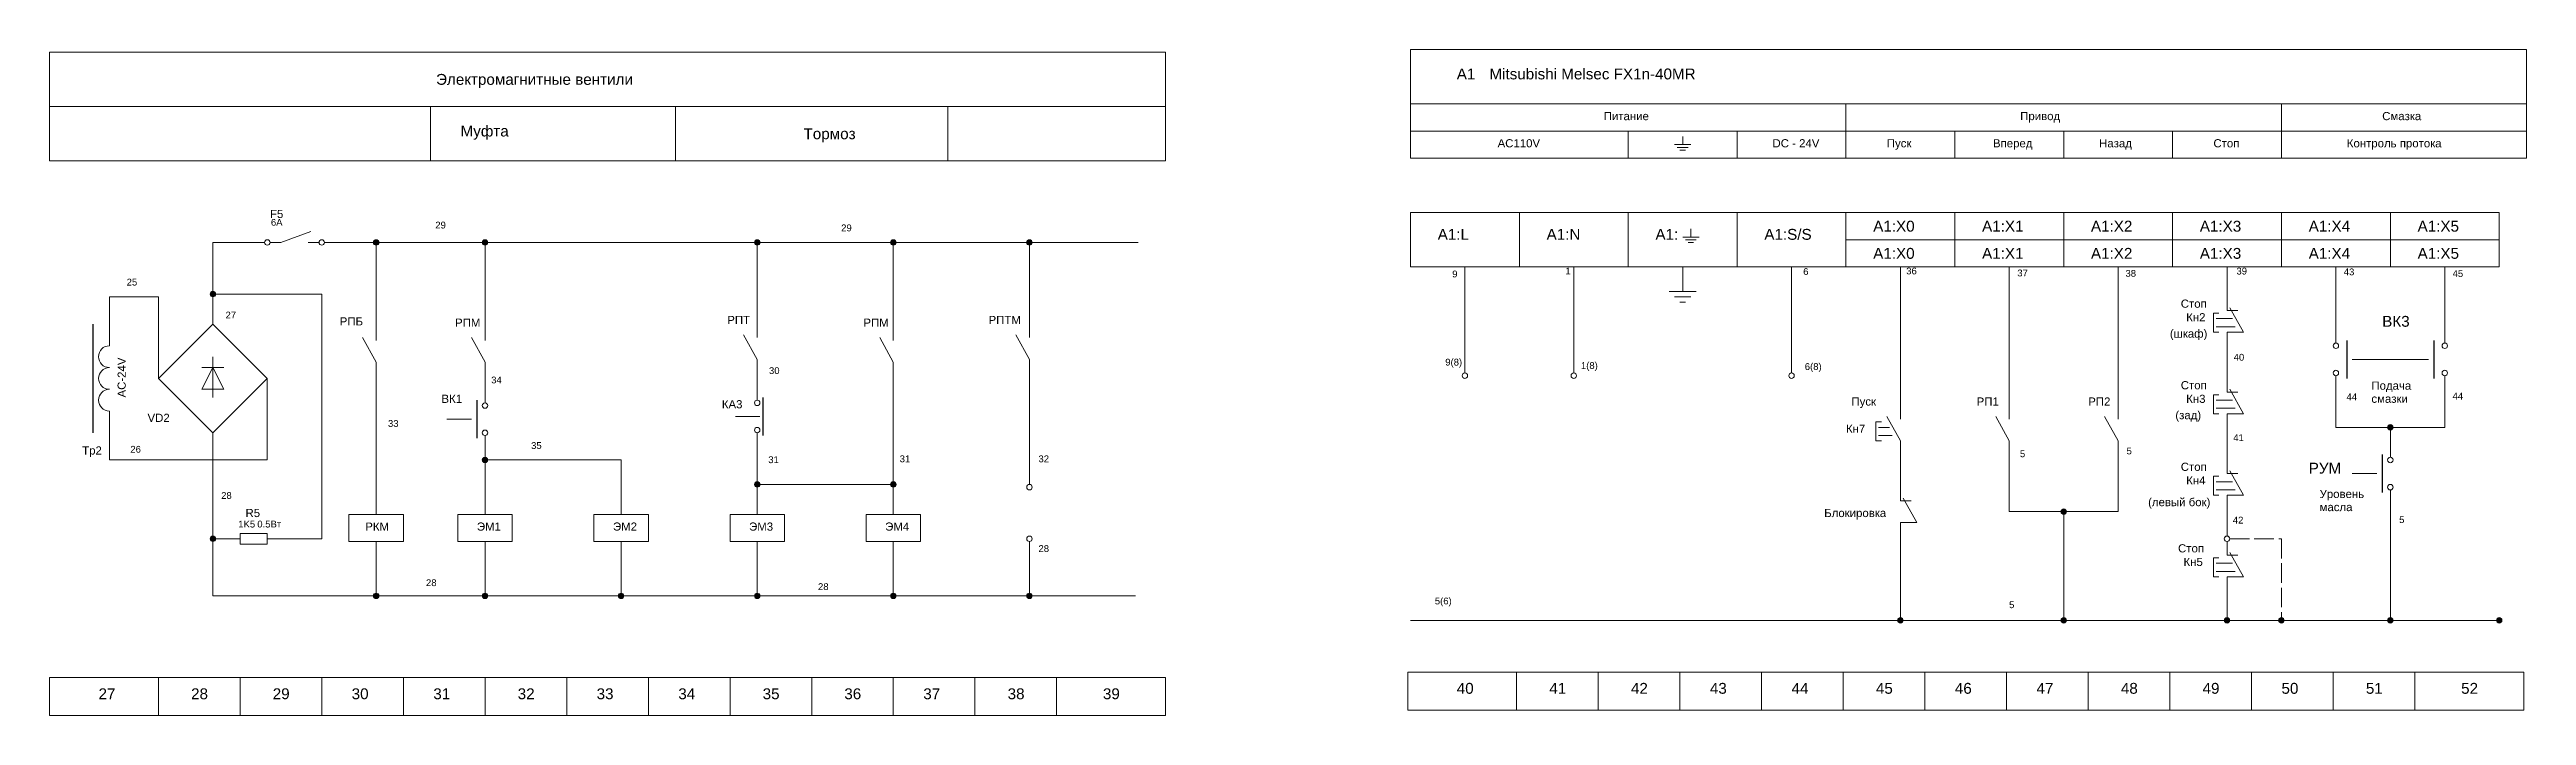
# Model space of a CAD drawing. Header units: millimetres. Extents: x 2474 to 8476, y -100 to 2402.
# Drawn here: x 3025 to 3480, y 927.5 to 1050 of the extents above; entities that cross this region are included whole.
import ezdxf

# ---------------------------------------------------------------- set-up
doc = ezdxf.new("R2010")
doc.units = ezdxf.units.MM
doc.linetypes.add('ACAD_ISO02W100', pattern=[15, 12, -3])
doc.layers.get('0').update_dxf_attribs({"lineweight": 20})
doc.styles.get("Standard").update_dxf_attribs({"font": 'arial.ttf'})

msp = doc.modelspace()

# ---------------------------------------------------------------- texts
for s, height, p in [('А1', 2, (3283.5, 1044.5)), ('Mitsubishi Melsec FX1n-40MR', 2, (3289.5, 1044.5)), ('Электромагнитные вентили', 2, (3096, 1043.5)), ('Питание', 1.5, (3310.5, 1037)), ('Привод', 1.5, (3387, 1037)), ('Смазка', 1.5, (3453.5, 1037)), ('Муфта', 2, (3100.5, 1034)), ('Тормоз', 2, (3163.5, 1033.5)), ('AC110V', 1.5, (3291, 1032)), ('DC - 24V', 1.5, (3341.5, 1032)), ('Пуск', 1.5, (3362.5, 1032)), ('Вперед', 1.5, (3382, 1032)), ('Назад', 1.5, (3401.5, 1032)), ('Стоп', 1.5, (3422.5, 1032)), ('Контроль протока', 1.5, (3447, 1032)), ('F5', 1.5, (3065.5, 1019)), ('6A', 1.25, (3065.665, 1017.582)), ('29', 1.25, (3095.862, 1017.079)), ('29', 1.25, (3170.417, 1016.559)), ('A1:L', 2, (3280, 1015)), ('A1:N', 2, (3300, 1015)), ('A1:', 2, (3320, 1015)), ('A1:S/S', 2, (3340, 1015)), ('A1:X0', 2, (3360, 1016.5)), ('A1:X1', 2, (3380, 1016.5)), ('A1:X2', 2, (3400, 1016.5)), ('A1:X3', 2, (3420, 1016.5)), ('A1:X4', 2, (3440, 1016.5)), ('A1:X5', 2, (3460, 1016.5)), ('A1:X0', 2, (3360, 1011.5)), ('A1:X1', 2, (3380, 1011.5)), ('A1:X2', 2, (3400, 1011.5)), ('A1:X3', 2, (3420, 1011.5)), ('A1:X4', 2, (3440, 1011.5)), ('A1:X5', 2, (3460, 1011.5)), ('25', 1.25, (3039.165, 1006.582)), ('9', 1.25, (3282.665, 1008.082)), ('1', 1.25, (3303.449, 1008.631)), ('6', 1.25, (3347.139, 1008.525)), ('36', 1.25, (3366.061, 1008.636)), ('37', 1.25, (3386.469, 1008.271)), ('38', 1.25, (3406.34, 1008.203)), ('39', 1.25, (3426.727, 1008.611)), ('43', 1.25, (3446.44, 1008.468)), ('45', 1.25, (3466.435, 1008.152)), ('27', 1.25, (3057.332, 1000.539)), ('РПТ', 1.5, (3149.5, 999.5)), ('РПТМ', 1.5, (3197.5, 999.5)), ('Стоп', 1.5, (3416.5, 1002.5)), ('Кн2', 1.5, (3417.5, 1000)), ('ВК3', 2, (3453.5, 999)), ('РПБ', 1.5, (3078.306, 999.239)), ('РПМ', 1.5, (3099.5, 999)), ('РПМ', 1.5, (3174.5, 999)), ('(шкаф)', 1.5, (3414.5, 997)), ('9(8)', 1.25, (3281.385, 991.871)), ('1(8)', 1.25, (3306.308, 991.247)), ('6(8)', 1.25, (3347.427, 991.056)), ('40', 1.25, (3426.215, 992.769)), ('34', 1.25, (3106.13, 988.591)), ('30', 1.25, (3157.16, 990.305)), ('Стоп', 1.5, (3416.5, 987.5)), ('Подача ', 1.5, (3451.517, 987.427)), ('VD2', 1.5, (3043, 981.5)), ('ВК1', 1.5, (3097, 985)), ('КА3', 1.5, (3148.5, 984)), ('Пуск', 1.5, (3356, 984.5)), ('РП1', 1.5, (3379, 984.5)), ('РП2', 1.5, (3399.5, 984.5)), ('(зад)', 1.5, (3415.5, 982)), ('Кн3', 1.5, (3417.5, 985)), ('44', 1.25, (3446.946, 985.485)), ('смазки', 1.5, (3451.517, 985.018)), ('44', 1.25, (3466.422, 985.616)), ('33', 1.25, (3087.165, 980.582)), ('Кн7', 1.5, (3355, 979.5)), ('41', 1.25, (3426.146, 977.978)), ('Tp2', 1.5, (3031, 975.5)), ('26', 1.25, (3039.845, 975.838)), ('35', 1.25, (3113.459, 976.528)), ('31', 1.25, (3157.029, 973.921)), ('31', 1.25, (3181.165, 974.082)), ('32', 1.25, (3206.665, 974.082)), ('5', 1.25, (3386.955, 975.01)), ('5', 1.25, (3406.537, 975.529)), ('Стоп', 1.5, (3416.5, 972.5)), ('РУМ', 2, (3440, 972)), ('Кн4', 1.5, (3417.5, 970)), ('28', 1.25, (3056.524, 967.343)), ('R5', 1.5, (3061, 964)), ('Блокировка', 1.5, (3351, 964)), ('(левый бок)', 1.5, (3410.5, 966)), ('Уровень', 1.5, (3442, 967.5)), ('масла', 1.5, (3442, 965.09)), ('1K5', 1.25, (3059.665, 962.082)), ('0.5Вт', 1.25, (3063.165, 962.082)), ('РКМ', 1.5, (3083, 961.5)), ('ЭМ1', 1.5, (3103.5, 961.5)), ('ЭМ2', 1.5, (3128.5, 961.5)), ('ЭМ3', 1.5, (3153.5, 961.5)), ('ЭМ4', 1.5, (3178.5, 961.5)), ('42', 1.25, (3426.053, 962.813)), ('5', 1.25, (3456.616, 962.897)), ('28', 1.25, (3206.665, 957.582)), ('Стоп', 1.5, (3416, 957.5)), ('Кн5', 1.5, (3417, 955)), ('28', 1.25, (3094.152, 951.299)), ('28', 1.25, (3166.165, 950.582)), ('5(6)', 1.25, (3279.471, 947.937)), ('5', 1.25, (3384.961, 947.248)), ('40', 2, (3283.5, 931.5)), ('41', 2, (3300.5, 931.5)), ('42', 2, (3315.5, 931.5)), ('43', 2, (3330, 931.5)), ('44', 2, (3345, 931.5)), ('45', 2, (3360.5, 931.5)), ('46', 2, (3375, 931.5)), ('47', 2, (3390, 931.5)), ('48', 2, (3405.5, 931.5)), ('49', 2, (3420.5, 931.5)), ('50', 2, (3435, 931.5)), ('51', 2, (3450.5, 931.5)), ('52', 2, (3468, 931.5)), ('27', 2, (3034, 930.5)), ('28', 2, (3051, 930.5)), ('29', 2, (3066, 930.5)), ('30', 2, (3080.5, 930.5)), ('31', 2, (3095.5, 930.5)), ('32', 2, (3111, 930.5)), ('33', 2, (3125.5, 930.5)), ('34', 2, (3140.5, 930.5)), ('35', 2, (3156, 930.5)), ('36', 2, (3171, 930.5)), ('37', 2, (3185.5, 930.5)), ('38', 2, (3201, 930.5)), ('39', 2, (3218.5, 930.5))]:
    msp.add_text(s, height=height).set_placement(p)
msp.add_text('АС-24V', height=1.5, rotation=90).set_placement((3039, 986))

# ---------------------------------------------------------------- hatches: boundary and pattern name
h = msp.add_hatch(color=256)
h.dxf.hatch_style = 1
h.paths.add_polyline_path([(3085.5, 1014.5, 1), (3084.5, 1014.5, 1)])
h = msp.add_hatch(color=256)
h.dxf.hatch_style = 1
h.paths.add_polyline_path([(3105.5, 1014.5, 1), (3104.5, 1014.5, 1)])
h = msp.add_hatch(color=256)
h.dxf.hatch_style = 1
h.paths.add_polyline_path([(3155.5, 1014.5, 1), (3154.5, 1014.5, 1)])
h = msp.add_hatch(color=256)
h.dxf.hatch_style = 1
h.paths.add_polyline_path([(3180.5, 1014.5, 1), (3179.5, 1014.5, 1)])
h = msp.add_hatch(color=256)
h.dxf.hatch_style = 1
h.paths.add_polyline_path([(3205.5, 1014.5, 1), (3204.5, 1014.5, 1)])
h = msp.add_hatch(color=256)
h.dxf.hatch_style = 1
h.paths.add_polyline_path([(3055.5, 1005, 1), (3054.5, 1005, 1)])
h = msp.add_hatch(color=256)
h.dxf.hatch_style = 1
h.paths.add_polyline_path([(3455.5, 980.499), (3454.5, 980.501, 1)])
h.paths.add_polyline_path([(3455, 981), (3455, 980.5), (3455.5, 980.499, 0.4147967)])
h.paths.add_polyline_path([(3455, 981, 0.4136307), (3454.5, 980.501), (3455, 980.5)])
h = msp.add_hatch(color=256)
h.dxf.hatch_style = 1
h.paths.add_polyline_path([(3105.5, 974.5, 1), (3104.5, 974.5, 1)])
h = msp.add_hatch(color=256)
h.dxf.hatch_style = 1
h.paths.add_polyline_path([(3155.5, 970, 1), (3154.5, 970, 1)])
h = msp.add_hatch(color=256)
h.dxf.hatch_style = 1
h.paths.add_polyline_path([(3180.5, 970, 1), (3179.5, 970, 1)])
h = msp.add_hatch(color=256)
h.dxf.hatch_style = 1
h.paths.add_polyline_path([(3395.5, 965, 1), (3394.5, 965, 1)])
h = msp.add_hatch(color=256)
h.dxf.hatch_style = 1
h.paths.add_polyline_path([(3055.5, 960, 1), (3054.5, 960, 1)])
h = msp.add_hatch(color=256)
h.dxf.hatch_style = 1
h.paths.add_polyline_path([(3085.5, 949.5, 1), (3084.5, 949.5, 1)])
h = msp.add_hatch(color=256)
h.dxf.hatch_style = 1
h.paths.add_polyline_path([(3105.5, 949.5, 1), (3104.5, 949.5, 1)])
h = msp.add_hatch(color=256)
h.dxf.hatch_style = 1
h.paths.add_polyline_path([(3130.5, 949.5, 1), (3129.5, 949.5, 1)])
h = msp.add_hatch(color=256)
h.dxf.hatch_style = 1
h.paths.add_polyline_path([(3155.5, 949.5, 1), (3154.5, 949.5, 1)])
h = msp.add_hatch(color=256)
h.dxf.hatch_style = 1
h.paths.add_polyline_path([(3180.5, 949.5, 1), (3179.5, 949.5, 1)])
h = msp.add_hatch(color=256)
h.dxf.hatch_style = 1
h.paths.add_polyline_path([(3205.5, 949.5, 1), (3204.5, 949.5, 1)])
h = msp.add_hatch(color=256)
h.dxf.hatch_style = 1
h.paths.add_polyline_path([(3365.5, 945, 1), (3364.5, 945, 1)])
h = msp.add_hatch(color=256)
h.dxf.hatch_style = 1
h.paths.add_polyline_path([(3395.5, 945, 1), (3394.5, 945, 1)])
h = msp.add_hatch(color=256)
h.dxf.hatch_style = 1
h.paths.add_polyline_path([(3425.5, 945, 1), (3424.5, 945, 1)])
h = msp.add_hatch(color=256)
h.dxf.hatch_style = 1
h.paths.add_polyline_path([(3435.5, 945, 1), (3434.5, 945, 1)])
h = msp.add_hatch(color=256)
h.dxf.hatch_style = 1
h.paths.add_polyline_path([(3455.5, 944.999), (3454.5, 945.001, 1)])
h.paths.add_polyline_path([(3455, 945.5), (3455, 945), (3455.5, 944.999, 0.4147967)])
h.paths.add_polyline_path([(3455, 945.5, 0.4136307), (3454.5, 945.001), (3455, 945)])
h = msp.add_hatch(color=256)
h.dxf.hatch_style = 1
h.paths.add_polyline_path([(3475.5, 945, 1), (3474.5, 945, 1)])
h = msp.add_hatch(color=256)
h.dxf.hatch_style = 1
h.paths.add_polyline_path([(3475.5, 945, 1), (3474.5, 945, 1)])

# ---------------------------------------------------------------- linework, layer by layer
for p, q in [((3025, 1039.5), (3230, 1039.5)), ((3095, 1039.5), (3095, 1029.5)), ((3140, 1039.5), (3140, 1029.5)), ((3190, 1039.5), (3190, 1029.5)), ((3275, 1040), (3480, 1040)), ((3355, 1040), (3355, 1030)), ((3435, 1040), (3435, 1030)), ((3275, 1035), (3355, 1035)), ((3315, 1035), (3315, 1030)), ((3325, 1032.5), (3325, 1034)), ((3335, 1035), (3335, 1030)), ((3355, 1035), (3435, 1035)), ((3375, 1035), (3375, 1030)), ((3395, 1035), (3395, 1030)), ((3415, 1035), (3415, 1030)), ((3435, 1035), (3480, 1035)), ((3323.5, 1032.5), (3326.5, 1032.5)), ((3324, 1032), (3326, 1032)), ((3324.5, 1031.5), (3325.5, 1031.5)), ((3067.5, 1014.5), (3073, 1016.5)), ((3325, 1015.5), (3328, 1015.5)), ((3325.5, 1015), (3327.5, 1015)), ((3326.5, 1015.5), (3326.5, 1017)), ((3355, 1015), (3475, 1015)), ((3055, 999.5), (3055, 1014.5)), ((3055, 1014.5), (3064.5, 1014.5)), ((3067.5, 1014.5), (3065.5, 1014.5)), ((3074.5, 1014.5), (3072.5, 1014.5)), ((3075.5, 1014.5), (3225, 1014.5)), ((3085, 999.5), (3085, 1014.5)), ((3105, 1014.5), (3105, 999.5)), ((3155, 1014.5), (3155, 1000)), ((3180, 1014.5), (3180, 999.5)), ((3205, 1014.5), (3205, 1000)), ((3326, 1014.5), (3327, 1014.5)), ((3285, 1010), (3285, 990.5)), ((3305, 1010), (3305, 990.5)), ((3325, 1010), (3325, 1005.5)), ((3345, 1010), (3345, 990.5)), ((3365, 1010), (3365, 985)), ((3385, 1010), (3385, 985)), ((3405, 1010), (3405, 985)), ((3425, 1010), (3425, 1005)), ((3445, 1010), (3445, 996)), ((3465, 1010), (3465, 996)), ((3036, 995.5), (3036, 1004.5)), ((3045, 1004.5), (3036, 1004.5)), ((3045, 1004.5), (3045, 989.5)), ((3075, 1005), (3055, 1005)), ((3075, 960), (3075, 1005)), ((3322.5, 1005.5), (3327.5, 1005.5)), ((3323.5, 1004.5), (3326.5, 1004.5)), ((3324.5, 1003.5), (3325.5, 1003.5)), ((3423.5, 1001.5), (3422.5, 1001.5)), ((3422.5, 1001.5), (3422.5, 998)), ((3425, 1005), (3425, 1002)), ((3425, 1002), (3427, 1002)), ((3428, 998), (3425.5, 1002.5)), ((3055, 999.5), (3045, 989.5)), ((3065, 989.5), (3055, 999.5)), ((3085, 992.5), (3082.5, 997)), ((3085, 999.5), (3085, 996.5)), ((3105, 992.5), (3102.5, 997)), ((3105, 999.5), (3105, 996.5)), ((3155, 993), (3152.5, 997.5)), ((3155, 1000), (3155, 997)), ((3180, 992.5), (3177.5, 997)), ((3180, 999.5), (3180, 996.5)), ((3205, 993), (3202.5, 997.5)), ((3205, 1000), (3205, 997)), ((3422.5, 998), (3423.5, 998)), ((3426, 1000.5), (3423, 1000.5)), ((3426.5, 999), (3423, 999)), ((3425, 995), (3425, 998)), ((3425, 998), (3428, 998)), ((3055, 993.5), (3055, 986)), ((3085, 989.5), (3085, 992.5)), ((3105, 989.5), (3105, 992.5)), ((3155, 990), (3155, 993)), ((3180, 989.5), (3180, 992.5)), ((3205, 990), (3205, 993)), ((3425, 995), (3425, 990)), ((3448, 993), (3462, 993)), ((3045, 989.5), (3055, 979.5)), ((3053, 991.5), (3057, 991.5)), ((3055, 991.5), (3053, 987.5)), ((3053, 987.5), (3057, 987.5)), ((3057, 987.5), (3055, 991.5)), ((3055, 979.5), (3065, 989.5)), ((3065, 974.5), (3065, 989.5)), ((3085, 989.5), (3085, 964.5)), ((3105, 989.5), (3105, 985)), ((3155, 990), (3155, 985.5)), ((3180, 989.5), (3180, 964.5)), ((3205, 990), (3205, 970)), ((3425, 990), (3425, 987)), ((3428, 983), (3425.5, 987.5)), ((3445, 990), (3445, 980.5)), ((3465, 990), (3465, 980.5)), ((3036, 983.5), (3036, 974.5)), ((3365, 985), (3365, 982)), ((3385, 985), (3385, 982)), ((3405, 985), (3405, 982)), ((3423.5, 986.5), (3422.5, 986.5)), ((3422.5, 986.5), (3422.5, 983)), ((3422.5, 983), (3423.5, 983)), ((3426, 985.5), (3423, 985.5)), ((3426.5, 984), (3423, 984)), ((3425, 987), (3427, 987)), ((3425, 980), (3425, 983)), ((3425, 983), (3428, 983)), ((3055, 979.5), (3055, 949.5)), ((3098, 982), (3102.5, 982)), ((3105, 979), (3105, 964.5)), ((3151, 982.5), (3155.5, 982.5)), ((3155, 979.5), (3155, 964.5)), ((3361.5, 981.5), (3360.5, 981.5)), ((3360.5, 981.5), (3360.5, 978)), ((3363, 980.5), (3361, 980.5)), ((3363.5, 979), (3361, 979)), ((3365, 978), (3362.5, 982.5)), ((3385, 978), (3382.5, 982.5)), ((3405, 978), (3402.5, 982.5)), ((3425, 980), (3425, 975)), ((3445, 980.5), (3465, 980.5)), ((3455, 980.5), (3455, 975)), ((3036, 974.5), (3065, 974.5)), ((3105, 974.5), (3130, 974.5)), ((3130, 974.5), (3130, 964.5)), ((3360.5, 978), (3361.5, 978)), ((3365, 975), (3365, 978)), ((3365, 975), (3365, 970)), ((3385, 975), (3385, 978)), ((3385, 975), (3385, 965)), ((3405, 975), (3405, 978)), ((3405, 975), (3405, 965)), ((3425, 975), (3425, 972)), ((3155, 970), (3180, 970)), ((3365, 970), (3365, 967)), ((3423.5, 971.5), (3422.5, 971.5)), ((3422.5, 971.5), (3422.5, 968)), ((3426, 970.5), (3423, 970.5)), ((3425, 972), (3427, 972)), ((3428, 968), (3425.5, 972.5)), ((3448, 972), (3452.5, 972)), ((3365, 967), (3367, 967)), ((3368, 963), (3365.5, 967.5)), ((3405, 965), (3385, 965)), ((3395, 945), (3395, 965)), ((3422.5, 968), (3423.5, 968)), ((3426.5, 969), (3423, 969)), ((3425, 965), (3425, 968)), ((3425, 968), (3428, 968)), ((3425, 965), (3425, 960.5)), ((3455, 969), (3455, 945.5)), ((3365, 960), (3365, 963)), ((3365, 963), (3368, 963)), ((3060, 960), (3055, 960)), ((3065, 960), (3075, 960)), ((3085, 959.5), (3085, 949.5)), ((3105, 959.5), (3105, 949.5)), ((3130, 959.5), (3130, 949.5)), ((3155, 959.5), (3155, 949.5)), ((3180, 959.5), (3180, 949.5)), ((3205, 959.5), (3205, 949.5)), ((3365, 960), (3365, 945)), ((3423.5, 956.5), (3422.5, 956.5)), ((3422.5, 956.5), (3422.5, 953)), ((3426, 955.5), (3423, 955.5)), ((3425, 959.5), (3425, 957)), ((3425, 957), (3427, 957)), ((3428, 953), (3425.5, 957.5)), ((3422.5, 953), (3423.5, 953)), ((3426.5, 954), (3423, 954)), ((3425, 950), (3425, 953)), ((3425, 953), (3428, 953)), ((3055, 949.5), (3224.5, 949.5)), ((3425, 950), (3425, 945)), ((3275, 945), (3475, 945)), ((3045, 934.5), (3045, 927.5)), ((3060, 934.5), (3060, 927.5)), ((3075, 934.5), (3075, 927.5)), ((3090, 934.5), (3090, 927.5)), ((3105, 934.5), (3105, 927.5)), ((3120, 934.5), (3120, 927.5)), ((3135, 934.5), (3135, 927.5)), ((3150, 934.5), (3150, 927.5)), ((3165, 934.5), (3165, 927.5)), ((3180, 934.5), (3180, 927.5)), ((3195, 934.5), (3195, 927.5)), ((3210, 934.5), (3210, 927.5)), ((3294.5, 935.5), (3294.5, 928.5)), ((3309.5, 935.5), (3309.5, 928.5)), ((3324.5, 935.5), (3324.5, 928.5)), ((3339.5, 935.5), (3339.5, 928.5)), ((3354.5, 935.5), (3354.5, 928.5)), ((3369.5, 935.5), (3369.5, 928.5)), ((3384.5, 935.5), (3384.5, 928.5)), ((3399.5, 935.5), (3399.5, 928.5)), ((3414.5, 935.5), (3414.5, 928.5)), ((3429.5, 935.5), (3429.5, 928.5)), ((3444.5, 935.5), (3444.5, 928.5)), ((3459.5, 935.5), (3459.5, 928.5))]:
    msp.add_line(p, q)
at = {"lineweight": 30}
for p, q in [((3033, 979.5), (3033, 999.5)), ((3447, 996.5), (3447, 989.5)), ((3463, 996.5), (3463, 989.5)), ((3103.5, 985.5), (3103.5, 978.5)), ((3103.5, 985.5), (3103.5, 978.5)), ((3156, 986), (3156, 979)), ((3453.5, 975.5), (3453.5, 968.5)), ((3453.5, 975.5), (3453.5, 968.5))]:
    msp.add_line(p, q, dxfattribs=at)
at = {"linetype": 'ACAD_ISO02W100', "ltscale": 0.3}
for p, q in [((3425.5, 960), (3435, 960)), ((3435, 960), (3435, 945.5))]:
    msp.add_line(p, q, dxfattribs=at)
for points in [[(3230, 1029.5), (3025, 1029.5), (3025, 1049.5), (3230, 1049.5)], [(3480, 1030), (3275, 1030), (3275, 1050), (3480, 1050)], [(3275, 1020), (3295, 1020), (3295, 1010), (3275, 1010)], [(3295, 1020), (3315, 1020), (3315, 1010), (3295, 1010)], [(3315, 1020), (3335, 1020), (3335, 1010), (3315, 1010)], [(3335, 1020), (3355, 1020), (3355, 1010), (3335, 1010)], [(3355, 1020), (3375, 1020), (3375, 1010), (3355, 1010)], [(3375, 1020), (3395, 1020), (3395, 1010), (3375, 1010)], [(3395, 1020), (3415, 1020), (3415, 1010), (3395, 1010)], [(3415, 1020), (3435, 1020), (3435, 1010), (3415, 1010)], [(3435, 1020), (3455, 1020), (3455, 1010), (3435, 1010)], [(3455, 1020), (3475, 1020), (3475, 1010), (3455, 1010)], [(3060, 961), (3065, 961), (3065, 959), (3060, 959)], [(3080, 964.5), (3090, 964.5), (3090, 959.5), (3080, 959.5)], [(3100, 964.5), (3110, 964.5), (3110, 959.5), (3100, 959.5)], [(3125, 964.5), (3135, 964.5), (3135, 959.5), (3125, 959.5)], [(3150, 964.5), (3160, 964.5), (3160, 959.5), (3150, 959.5)], [(3175, 964.5), (3185, 964.5), (3185, 959.5), (3175, 959.5)], [(3230, 927.5), (3025, 927.5), (3025, 934.5), (3230, 934.5)], [(3479.5, 928.5), (3274.5, 928.5), (3274.5, 935.5), (3479.5, 935.5)]]:
    msp.add_lwpolyline(points, close=True)
for centre in [(3065, 1014.5), (3075, 1014.5), (3085, 1014.5), (3105, 1014.5), (3155, 1014.5), (3180, 1014.5), (3205, 1014.5), (3055, 1005), (3445, 995.5), (3465, 995.5), (3285, 990), (3305, 990), (3345, 990), (3445, 990.5), (3465, 990.5), (3105, 984.5), (3155, 985), (3105, 979.5), (3155, 980), (3455, 980.5), (3105, 974.5), (3455, 974.5), (3155, 970), (3180, 970), (3205, 969.5), (3455, 969.5), (3395, 965), (3055, 960), (3205, 960), (3425, 960), (3085, 949.5), (3105, 949.5), (3130, 949.5), (3155, 949.5), (3180, 949.5), (3205, 949.5), (3365, 945), (3395, 945), (3425, 945), (3435, 945), (3455, 945), (3475, 945), (3475, 945)]:
    msp.add_circle(centre, 0.5)
for centre in [(3036, 993.5), (3036, 989.5), (3036, 985.5)]:
    msp.add_arc(centre, 2, 90, 270)

msp.set_redraw_order([(e.dxf.handle, doc.entitydb.next_handle()) for e in msp.query("TEXT MTEXT ATTDEF DIMENSION ARC_DIMENSION")])  # texts and dimensions are drawn at this point

doc.saveas('drawing.dxf')
